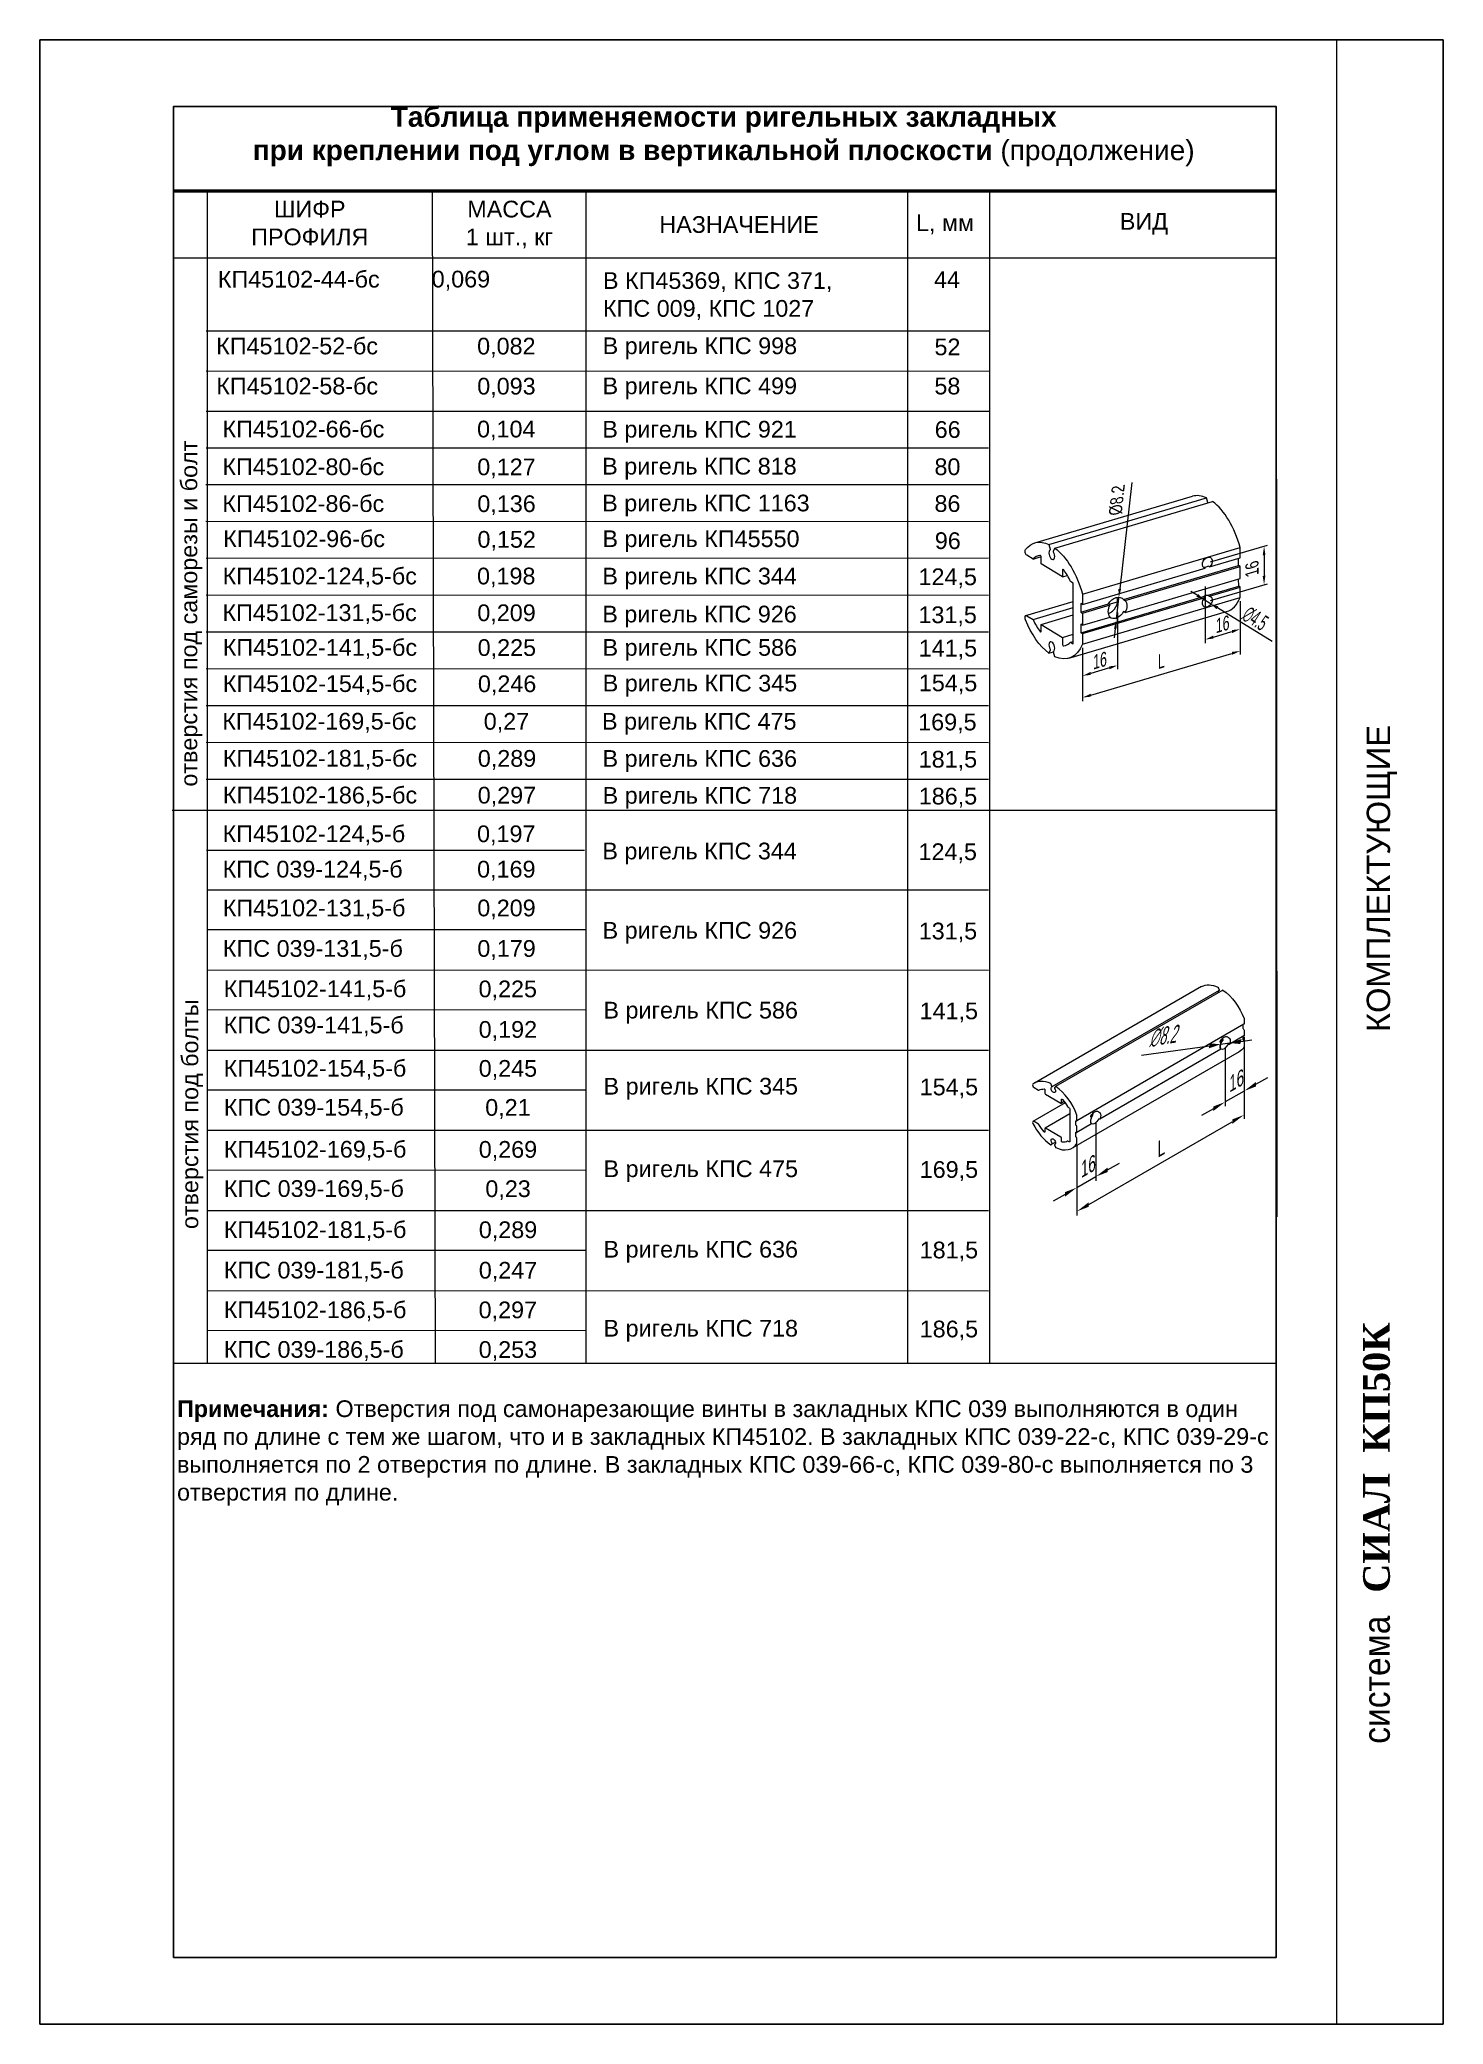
# Paper-space layout '7' of a CAD drawing. Extents: x 0 to 210, y 0 to 297.
# The model-space entities are those that its viewports show. They can reach past a viewport. Long polylines and large blocks are cut down to what shows.
import ezdxf
from ezdxf.enums import TextEntityAlignment as Align

# ---------------------------------------------------------------- set-up
doc = ezdxf.new("R2010")
doc.units = 0
doc.header["$LTSCALE"] = 5
doc.layers.get('0').update_dxf_attribs({"linetype": 'CONTINUOUS', "lineweight": 30})
for name, color, linetype, lineweight in [('3', 1, 'CONTINUOUS', 20), ('4', 160, 'CONTINUOUS', 18), ('PV-68991', 7, 'CONTINUOUS', 15), ('PV-8BE8', 7, 'CONTINUOUS', 15), ('Рамки', 1, 'CONTINUOUS', 15), ('Текстовый', 7, 'CONTINUOUS', 9)]:
    doc.layers.add(name, color=color, linetype=linetype, lineweight=lineweight)
doc.layers.add('Скрытые', color=14, linetype='CONTINUOUS', plot=False)
doc.styles.add('24', font='RUSS.SHX', dxfattribs={"width": 0.7, "height": 2.4})
doc.styles.add('3', font='RUSS.SHX', dxfattribs={"width": 0.7, "height": 3})
doc.styles.add('Каталожный', font='arial.ttf', dxfattribs={"height": 2.5})
doc.styles.add('Фирм', font='arial.ttf', dxfattribs={"height": 3.5})
doc.styles.add('Фирм5', font='timesbd.ttf', dxfattribs={"height": 4})

psp = doc.layouts.new('7')

msp = doc.modelspace()

# ---------------------------------------------------------------- texts
at = {"layer": '4', "extrusion": (0.707107, -0.408248, 0.57735), "width": 0.7}
for s, rotation, style, p in [('∅8.2', 294.21636, '24', (839.76, -736.151, 902.361)), ('16', 315, '24', (839.722, -760.112, 902.361)), ('L', 315, '24', (825.913, -752.478, 902.361)), ('16', 315, '3', (817.536, -737.927, 902.361))]:
    msp.add_text(s, height=3, rotation=rotation, dxfattribs=dict(at, style=style)).set_placement(p)
at = {"layer": '4', "extrusion": (0.573576, -0.346189, 0.742404), "char_height": 2.4, "attachment_point": 5, "style": '24'}
for s, insert, text_direction in [('\\A1;%%C8.2', (1421.185, 228.086, -215.906), (0.10433, 0.9298, 0.352968)), ('\\A1;16', (1441.384, 217.794, -235.994), (0, 0.906308, 0.422618)), ('\\A1;16', (1436.991, 209.528, -236.231), (0.819152, 0.242404, -0.519837)), ('\\A1;16', (1418.642, 204.098, -224.587), (0.819152, 0.242404, -0.519837)), ('\\A1;L', (1427.817, 204.029, -231.931), (0.819152, 0.242404, -0.519837))]:
    msp.add_mtext(s, dxfattribs=dict(at, insert=insert, text_direction=text_direction))
at = {"layer": '4', "extrusion": (-0.564832, 0.36028, 0.742404), "insert": (1441.875, 210.373, -243.559), "char_height": 2.4, "attachment_point": 5, "text_direction": (0.621763, -0.40571, 0.669933), "style": '24'}
msp.add_mtext('\\A1;∅4.5', dxfattribs=at)
at = {"layer": 'Текстовый', "style": 'Фирм'}
msp.add_text('КОМПЛЕКТУЮЩИЕ', height=3.5, rotation=90, dxfattribs=at).set_placement((1462.043, 148.5))
at = {"layer": 'Текстовый', "style": 'Фирм5'}
msp.add_text('СИАЛ  КП50К', height=4, rotation=90, dxfattribs=at).set_placement((1462, 84.805), align=Align.CENTER)
at = {"layer": 'Текстовый', "style": 'Фирм', "width": 0.9}
msp.add_text(' система ', height=4, rotation=90, dxfattribs=at).set_placement((1462, 51.576), align=Align.CENTER)
at = {"layer": 'Текстовый', "color": 1, "linetype": 'Continuous', "style": 'Каталожный'}
for s, insert, char_height, width, attachment_point in [('\\pxqc;{\\fArial|b1|i0|c204|p34;\\C256;Таблица применяемости ригельных закладных\\Pпри креплении под углом в вертикальной плоскости\\fArial|b0|i0|c204|p34; (продолжение)}', (1279.836, 286.973, -76.803), 3, 165, 1), ('\\pxqc;ШИФР ПРОФИЛЯ', (1290.869, 272.899, -76.803), 2.5, 19.07565, 1), ('\\pxqc;МАССА\\P1 шт., кг', (1320.74, 272.9, -76.803), 2.5, 19.07565, 1), ('\\pxqc;НАЗНАЧЕНИЕ', (1355.126, 270.591, -76.803), 2.5, 19.00601, 1), ('\\pxqc;L, мм', (1389.409, 270.847, -76.803), 2.5, 12.07883, 1), ('\\pxqc;ВИД', (1425.208, 269.452, -76.803), 2.5, 34.37828, 5), ('\\pxql;КП45102-44-бc', (1286.652, 262.407, -841.547), 2.5, 24.60508, 1), ('\\pxqc;0,069', (1315.271, 262.427, -841.547), 2.5, 15.5044, 1), ('\\pxql;В КП45369, КПС 371, \\PКПС 009, КПС 1027', (1344.277, 262.206, -841.547), 2.5, 45.57624, 1), ('\\pxqc;44', (1389.613, 262.358, -841.547), 2.5, 12.26033, 1), ('\\pxql;КП45102-52-бc', (1286.404, 252.414, -841.546), 2.5, 25.49315, 1), ('\\pxql;В ригель КПC 998', (1344.224, 252.441, -841.546), 2.5, 52.99312, 1), ('\\pxqc;0,082', (1322.103, 252.394, -841.546), 2.5, 15.42599, 1), ('\\pxqc;52', (1389.683, 252.275, -841.546), 2.5, 12.26033, 1), ('\\pxql;КП45102-58-бc', (1286.42, 246.419, -841.546), 2.5, 25.49315, 1), ('\\pxqc;0,093', (1322.119, 246.399, -841.546), 2.5, 15.42599, 1), ('\\pxql;В ригель КПC 499', (1344.214, 246.446, -841.546), 2.5, 52.99312, 1), ('\\pxqc;58', (1389.671, 246.419, -841.546), 2.5, 12.26033, 1), ('\\pxql;КП45102-66-бс', (1287.356, 239.984, -76.803), 2.5, 25.49315, 1), ('\\pxqc;0,104', (1322.057, 239.984, -76.803), 2.5, 15.5044, 1), ('\\pxql;В ригель КПC 921', (1344.178, 239.957, -76.803), 2.5, 52.99312, 1), ('\\pxqc;66', (1389.716, 239.914, -76.803), 2.5, 12.26033, 1), ('\\pxql;КП45102-80-бс', (1287.336, 234.339, -76.803), 2.5, 25.49315, 1), ('\\pxqc;0,127', (1322.119, 234.319, -76.803), 2.5, 15.42599, 1), ('\\pxql;В ригель КПC 818', (1344.157, 234.428, -76.803), 2.5, 52.99312, 1), ('\\pxqc;80', (1389.683, 234.342, -76.803), 2.5, 12.26033, 1), ('\\pxql;КП45102-86-бс', (1287.334, 228.827, -76.803), 2.5, 25.49315, 1), ('\\pxqc;0,136', (1322.132, 228.813, -76.803), 2.5, 15.42599, 1), ('\\pxql;В ригель КПC 1163', (1344.156, 228.915, -76.803), 2.5, 52.99312, 1), ('\\pxqc;86', (1389.682, 228.829, -76.803), 2.5, 12.26033, 1), ('\\pxql;КП45102-96-бс', (1287.453, 223.569, -76.804), 2.5, 24.60508, 1), ('\\pxqc;0,152', (1322.155, 223.477, -76.804), 2.5, 15.42599, 1), ('\\pxql;В ригель КП45550', (1344.192, 223.572, -76.804), 2.5, 52.99312, 1), ('\\pxqc;96', (1389.734, 223.279, -76.804), 2.5, 12.26033, 1), ('\\pxql;КП45102-124,5-бс', (1287.363, 217.988, -76.805), 2.5, 27.28642, 1), ('\\pxqc;0,198', (1322.05, 217.988, -76.805), 2.5, 15.5044, 1), ('\\pxql;В ригель КПC 344', (1344.181, 217.984, -76.805), 2.5, 52.99312, 1), ('\\pxqc;124,5', (1389.723, 217.875, -76.805), 2.5, 12.26033, 1), ('\\pxql;КП45102-131,5-бс', (1287.349, 212.508, -76.805), 2.5, 26.33706, 1), ('\\pxqc;0,209', (1322.132, 212.488, -76.805), 2.5, 15.42599, 1), ('\\pxql;В ригель КПC 926', (1344.168, 212.296, -76.805), 2.5, 52.99312, 1), ('\\pxqc;131,5', (1389.709, 212.185, -76.805), 2.5, 12.26033, 1), ('\\pxql;КП45102-141,5-бс', (1287.392, 207.3, -76.817), 2.5, 27.3127, 1), ('\\pxqc;0,225', (1322.182, 207.279, -76.817), 2.5, 15.42599, 1), ('\\pxql;В ригель КПC 586', (1344.21, 207.302, -76.817), 2.5, 52.99312, 1), ('\\pxqc;141,5', (1389.752, 207.19, -76.817), 2.5, 12.26033, 1), ('\\pxql;КП45102-154,5-бс', (1287.403, 201.886, -76.821), 2.5, 25.49315, 1), ('\\pxql;В ригель КПC 345', (1344.235, 201.959, -76.821), 2.5, 52.99312, 1), ('\\pxqc;154,5', (1389.776, 201.997, -76.821), 2.5, 12.26033, 1), ('\\pxqc;0,246', (1322.216, 201.865, -76.821), 2.5, 15.42599, 1), ('\\pxql;КП45102-169,5-бс', (1287.314, 196.259, -76.804), 2.5, 26.72953, 1), ('\\pxqc;0,27', (1322.12, 196.239, -76.804), 2.5, 15.42599, 1), ('\\pxql;В ригель КПC 475', (1344.131, 196.25, -76.804), 2.5, 52.99312, 1), ('\\pxqc;169,5', (1389.673, 196.14, -76.804), 2.5, 12.26033, 1), ('\\pxql;КП45102-181,5-бс', (1287.394, 190.715, -76.799), 2.5, 26.85962, 1), ('\\pxqc;0,289', (1322.207, 190.695, -76.799), 2.5, 15.42599, 1), ('\\pxql;В ригель КПC 636', (1344.21, 190.686, -76.799), 2.5, 52.99312, 1), ('\\pxqc;181,5', (1389.752, 190.574, -76.799), 2.5, 12.26033, 1), ('\\pxql;КП45102-186,5-бс', (1287.406, 185.211, -76.815), 2.5, 26.51132, 1), ('\\pxqc;0,297', (1322.189, 185.191, -76.815), 2.5, 15.42599, 1), ('\\pxql;В ригель КПC 718', (1344.222, 185.164, -76.815), 2.5, 52.99312, 1), ('\\pxqc;186,5', (1389.764, 185.052, -76.815), 2.5, 12.26033, 1), ('\\pxql;КП45102-124,5-б', (1287.365, 179.416, -76.803), 2.5, 27.28642, 1), ('\\pxqc;0,197', (1322.052, 179.416, -76.803), 2.5, 15.5044, 1), ('\\pxql;В ригель КПC 344', (1344.183, 176.838, -76.803), 2.5, 52.99312, 1), ('\\pxqc;124,5', (1389.725, 176.729, -76.803), 2.5, 12.26033, 1), ('\\pxql;КПС 039-124,5-б', (1287.375, 174.12, -76.803), 2.5, 27.28642, 1), ('\\pxqc;0,169', (1322.062, 174.12, -76.803), 2.5, 15.5044, 1), ('\\pxql;КП45102-131,5-б', (1287.397, 168.311, -76.786), 2.5, 27.28642, 1), ('\\pxqc;0,209', (1322.084, 168.311, -76.786), 2.5, 15.5044, 1), ('\\pxql;В ригель КПC 926', (1344.216, 164.969, -76.786), 2.5, 52.99312, 1), ('\\pxqc;131,5', (1389.757, 164.86, -76.786), 2.5, 12.26033, 1), ('\\pxql;КПС 039-131,5-б', (1287.407, 162.251, -76.786), 2.5, 27.28642, 1), ('\\pxqc;0,179', (1322.095, 162.251, -76.786), 2.5, 15.5044, 1), ('\\pxql;КП45102-141,5-б', (1287.529, 156.218, -76.764), 2.5, 27.3127, 1), ('\\pxqc;0,225', (1322.319, 156.197, -76.764), 2.5, 15.42599, 1), ('\\pxql;В ригель КПC 586', (1344.347, 153.02, -76.764), 2.5, 52.99312, 1), ('\\pxqc;141,5', (1389.889, 152.908, -76.764), 2.5, 12.26033, 1), ('\\pxql;КПС 039-141,5-б', (1287.529, 150.796, -76.764), 2.5, 29.5319, 1), ('\\pxqc;0,192', (1322.334, 150.136, -76.764), 2.5, 15.42599, 1), ('\\pxql;КП45102-154,5-б', (1287.529, 144.325, -76.764), 2.5, 25.49315, 1), ('\\pxqc;0,245', (1322.342, 144.303, -76.764), 2.5, 15.42599, 1), ('\\pxql;В ригель КПC 345', (1344.361, 141.638, -76.764), 2.5, 52.99312, 1), ('\\pxqc;154,5', (1389.902, 141.525, -76.764), 2.5, 12.26033, 1), ('\\pxql;КПС 039-154,5-б', (1287.543, 138.487, -76.764), 2.5, 28.61596, 1), ('\\pxqc;0,21', (1322.341, 138.465, -76.764), 2.5, 15.42599, 1), ('\\pxql;КП45102-169,5-б', (1287.543, 132.204, -76.764), 2.5, 26.72953, 1), ('\\pxqc;0,269', (1322.348, 132.184, -76.764), 2.5, 15.42599, 1), ('\\pxql;В ригель КПC 475', (1344.36, 129.284, -76.764), 2.5, 52.99312, 1), ('\\pxqc;169,5', (1389.902, 129.173, -76.764), 2.5, 12.26033, 1), ('\\pxql;КПС 039-169,5-б', (1287.557, 126.32, -76.764), 2.5, 29.35999, 1), ('\\pxqc;0,23', (1322.362, 126.3, -76.764), 2.5, 15.42599, 1), ('\\pxql;КП45102-181,5-б', (1287.543, 120.178, -76.764), 2.5, 26.85962, 1), ('\\pxqc;0,289', (1322.355, 120.158, -76.764), 2.5, 15.42599, 1), ('\\pxql;В ригель КПC 636', (1344.359, 117.237, -76.764), 2.5, 52.99312, 1), ('\\pxqc;181,5', (1389.901, 117.125, -76.764), 2.5, 12.26033, 1), ('\\pxql;КПС 039-181,5-б', (1287.542, 114.117, -76.764), 2.5, 29.39545, 1), ('\\pxqc;0,247', (1322.355, 114.097, -76.764), 2.5, 15.42599, 1), ('\\pxql;КП45102-186,5-б', (1287.542, 108.18, -76.764), 2.5, 26.51132, 1), ('\\pxqc;0,297', (1322.326, 108.16, -76.764), 2.5, 15.42599, 1), ('\\pxql;В ригель КПC 718', (1344.358, 105.416, -76.764), 2.5, 52.99312, 1), ('\\pxqc;186,5', (1389.9, 105.304, -76.764), 2.5, 12.26033, 1), ('\\pxql;КПС 039-186,5-б', (1287.542, 102.245, -76.764), 2.5, 29.41572, 1), ('\\pxqc;0,253', (1322.34, 102.225, -76.764), 2.5, 15.42599, 1), ('\\pxql,t43;{\\fArial|b1|i0|c204|p34;Примечания:} Отверстия под самонарезающие винты в закладных КПС 039 выполняются в один ряд по длине с тем же шагом, что и в закладных КП45102. В закладных КПС 039-22-с, КПС 039-29-с выполняется по 2 отверстия по длине. В закладных КПС 039-66-с, КПС 039-80-с выполняется по 3 отверстия по длине.', (1280.545, 93.377, -76.803), 2.5, 164.29798, 1)]:
    msp.add_mtext(s, dxfattribs=dict(at, insert=insert, char_height=char_height, width=width, attachment_point=attachment_point))
at = {"layer": 'Текстовый', "color": 1, "linetype": 'Continuous', "char_height": 2.5, "attachment_point": 1, "rotation": 90, "style": 'Каталожный'}
for s, insert, width in [('\\pxql;отверстия под саморезы и болт', (1281.072, 185.219), 77.87999), ('\\pxql;отверстия под болты', (1281.215, 119.003), 69.30748)]:
    msp.add_mtext(s, dxfattribs=dict(at, insert=insert, width=width))

# ---------------------------------------------------------------- blocks, each defined once
blk = doc.blocks.new('*U46')
at = {"layer": 'PV-68991'}
for p, q in [((-1427.65, -1343.16, -89.79), (-1436, -1358.94, -85.04)), ((-1427.87, -1343.42, -89.85), (-1429.69, -1344.99, -91.12)), ((-1439.18, -1348.29, -103.72), (-1438.3, -1348.29, -102.19)), ((-1432.04, -1347.01, -92.77), (-1438.33, -1352.41, -97.16)), ((-1437.41, -1346.77, -102.49), (-1438.23, -1348.32, -102.02)), ((-1432.04, -1347.01, -92.77), (-1437.72, -1357.74, -89.54)), ((-1437.33, -1347.45, -101.51), (-1437.41, -1346.77, -102.49)), ((-1429.69, -1344.99, -91.12), (-1436.78, -1358.4, -87.08)), ((-1432.91, -1346.4, -95.03), (-1432.04, -1347.01, -92.77)), ((-1421.84, -1350.48, -70.59), (-1423.25, -1353.14, -69.79)), ((-1421.84, -1350.48, -70.59), (-1420.03, -1348.92, -69.32)), ((-1443.47, -1357.91, -99.44), (-1471.26, -1410.46, -83.62)), ((-1442.39, -1352.46, -104.25), (-1470.18, -1405, -88.43)), ((-1441.67, -1358.47, -95.59), (-1463.27, -1399.32, -83.29)), ((-1425.11, -1358.14, -66.9), (-1452.9, -1410.69, -51.09)), ((-1423.34, -1356.62, -65.67), (-1451.13, -1409.16, -49.85)), ((-1420.13, -1352.46, -65.14), (-1447.92, -1405, -49.32)), ((-1442.12, -1358.86, -95.9), (-1443.47, -1357.91, -99.44)), ((-1441.67, -1358.47, -95.59), (-1442.12, -1358.86, -95.9)), ((-1440.57, -1359.24, -92.71), (-1441.67, -1358.47, -95.59)), ((-1440.68, -1354.44, -98.81), (-1441.47, -1355.11, -99.36)), ((-1441.47, -1355.11, -99.36), (-1433.62, -1360.61, -78.82)), ((-1440.68, -1354.44, -98.81), (-1441.15, -1355.33, -98.54)), ((-1438.33, -1352.41, -97.16), (-1440.22, -1355.99, -96.08)), ((-1438.33, -1352.41, -97.16), (-1439.19, -1351.81, -99.42)), ((-1430.48, -1357.91, -76.63), (-1431.33, -1359.5, -76.14)), ((-1430.48, -1357.91, -76.63), (-1424.2, -1352.5, -72.23)), ((-1429.62, -1358.51, -74.36), (-1430.48, -1357.91, -76.63)), ((-1425.2, -1357.47, -67.88), (-1425.11, -1358.14, -66.9)), ((-1423.34, -1356.62, -65.67), (-1424.22, -1356.63, -67.2)), ((-1424.2, -1352.5, -72.23), (-1423.33, -1353.11, -69.97)), ((-1437, -1362.44, -82.5), (-1464.79, -1414.98, -66.69)), ((-1442.12, -1358.86, -95.9), (-1463.72, -1399.7, -83.6)), ((-1438.36, -1361.49, -86.04), (-1459.96, -1402.34, -73.75)), ((-1441.02, -1359.63, -93.02), (-1445.87, -1368.8, -90.26)), ((-1439.45, -1360.73, -88.92), (-1444.3, -1369.89, -86.16)), ((-1439.01, -1360.34, -88.6), (-1443.85, -1369.51, -85.84)), ((-1441.02, -1359.63, -93.02), (-1440.57, -1359.24, -92.71)), ((-1439.45, -1360.73, -88.92), (-1441.02, -1359.63, -93.02)), ((-1439.01, -1360.34, -88.6), (-1439.45, -1360.73, -88.92)), ((-1437.91, -1361.11, -85.73), (-1439.01, -1360.34, -88.6)), ((-1438.36, -1361.49, -86.04), (-1437.91, -1361.11, -85.73)), ((-1437, -1362.44, -82.5), (-1438.36, -1361.49, -86.04)), ((-1433.62, -1360.61, -78.82), (-1432.84, -1359.93, -78.27)), ((-1448.52, -1373.81, -88.75), (-1448.08, -1373.43, -88.44)), ((-1444.01, -1369.64, -85.95), (-1445.52, -1372.49, -85.1)), ((-1444.3, -1369.89, -86.16), (-1443.85, -1369.51, -85.84)), ((-1448.52, -1373.81, -88.75), (-1468.81, -1412.17, -77.21)), ((-1446.96, -1374.91, -84.65), (-1467.24, -1413.27, -73.1)), ((-1446.51, -1374.52, -84.33), (-1466.79, -1412.88, -72.79)), ((-1446.51, -1374.52, -84.33), (-1446.96, -1374.91, -84.65)), ((-1464.52, -1401.21, -83.15), (-1469.91, -1411.4, -80.08)), ((-1464.07, -1400.82, -82.84), (-1469.46, -1411.02, -79.77)), ((-1464.07, -1400.82, -82.84), (-1464.52, -1401.21, -83.15)), ((-1463.72, -1399.7, -83.6), (-1463.27, -1399.32, -83.29)), ((-1459.51, -1401.95, -73.43), (-1459.96, -1402.34, -73.75)), ((-1471.26, -1410.46, -83.62), (-1469.91, -1411.4, -80.08)), ((-1460.75, -1403.84, -73.29), (-1466.14, -1414.04, -70.23)), ((-1460.75, -1403.84, -73.29), (-1460.3, -1403.46, -72.98)), ((-1452.01, -1409.17, -51.38), (-1451.13, -1409.16, -49.85)), ((-1469.91, -1411.4, -80.08), (-1469.46, -1411.02, -79.77)), ((-1469.46, -1411.02, -79.77), (-1468.54, -1411.66, -77.36)), ((-1468.81, -1412.17, -77.21), (-1467.24, -1413.27, -73.1)), ((-1467.24, -1413.27, -73.1), (-1466.79, -1412.88, -72.79)), ((-1466.79, -1412.88, -72.79), (-1465.87, -1413.53, -70.38)), ((-1466.14, -1414.04, -70.23), (-1464.79, -1414.98, -66.69))]:
    blk.add_line(p, q, dxfattribs=at)
at = {"layer": 'PV-68991', "extrusion": (0.742404, -0.519837, -0.422618)}
for centre, major_axis, ratio, start_param, end_param in [((-1431.26, -1352.46, -84.7), (11.13, 0, 19.55), 0.519837, -2.536382, -1.752785), ((-1428.25, -1343.16, -90.84), (0.6, 0, 1.05), 0.519837, -1.752785, 0.517507), ((-1431.26, -1352.46, -84.7), (-11.13, 0, -19.55), 0.519837, -0.577407, 0.429804), ((-1438.37, -1348.42, -102.15), (0.148, 0, 0.261), 0.519837, -1.576888, -0.142881), ((-1437.16, -1347.38, -101.31), (-0.148, 0, -0.261), 0.519837, -1.963697, -0.52969), ((-1431.26, -1352.46, -84.7), (11.13, 0, 19.55), 0.519837, -0.353793, 0.429804), ((-1419.65, -1349.18, -68.32), (0.6, 0, 1.05), 0.519837, -2.624085, -0.353793), ((-1431.26, -1352.46, -84.7), (-11.13, 0, -19.55), 0.519837, -2.536382, -1.529171), ((-1425.36, -1357.53, -68.09), (0.148, 0, 0.261), 0.519837, -1.963697, -0.52969), ((-1424.15, -1356.49, -67.24), (-0.148, 0, -0.261), 0.519837, -1.576888, -0.142881), ((-1445.96, -1371.47, -87.14), (0, 2.68, -3.3), 0.742404, -1.624529, 0.081243), ((-1445.96, -1371.47, -87.14), (0, -2.68, 3.3), 0.742404, -1.624529, 0.259314), ((-1446.41, -1371.85, -87.46), (0, 2.68, -3.3), 0.742404, 0.259314, 1.517064), ((-1446.41, -1371.85, -87.46), (0, -2.68, 3.3), 0.742404, 0.259314, 1.517064), ((-1464.75, -1400.02, -85.02), (0, -1.42, 1.75), 0.742404, -0.206725, 5.124696), ((-1464.3, -1399.63, -84.71), (0, -1.42, 1.75), 0.742404, -1.158489, -0.206725), ((-1459.73, -1403.53, -71.88), (0, 1.42, -1.75), 0.742404, -0.206725, 5.124696), ((-1459.28, -1403.15, -71.56), (0, 1.42, -1.75), 0.742404, -1.158489, -0.206725)]:
    blk.add_ellipse(centre, major_axis=major_axis, ratio=ratio, start_param=start_param, end_param=end_param, dxfattribs=at)
at = {"layer": 'PV-68991', "extrusion": (-0.742404, 0.519837, 0.422618)}
for centre, major_axis, ratio, start_param, end_param in [((-1437.22, -1348.28, -100.3), (-0.94, 0, -1.65), 0.519837, 0.142881, 5.10529), ((-1432.68, -1346.21, -94.87), (-0.247, 0, -0.435), 0.519837, -0.974416, 1.053289), ((-1431.26, -1352.46, -84.7), (-8.66, 0, -15.21), 0.519837, -1.292701, -0.974416), ((-1431.26, -1352.46, -84.7), (8.66, 0, 15.21), 0.519837, -0.060598, 0.257686), ((-1431.26, -1352.46, -84.7), (-8.66, 0, -15.21), 0.519837, -0.060598, 0.257686), ((-1439.41, -1352, -99.58), (-0.247, 0, -0.435), 0.519837, -2.088304, -0.060598), ((-1429.84, -1358.7, -74.52), (0.247, 0, 0.435), 0.519837, -0.974416, 1.053289), ((-1425.3, -1356.63, -69.09), (0.94, 0, 1.65), 0.519837, 0.142881, 5.10529), ((-1423.11, -1352.92, -69.81), (0.247, 0, 0.435), 0.519837, -2.088304, -0.060598), ((-1431.26, -1352.46, -84.7), (8.66, 0, 15.21), 0.519837, -1.292701, -0.974416), ((-1443.72, -1369.54, -85.57), (0, -2.68, 3.3), 0.742404, -2.450999, -0.559579), ((-1459.05, -1405, -68.88), (-11.13, 0, -19.55), 0.519837, 0, 0.577407), ((-1459.05, -1405, -68.88), (11.13, 0, 19.55), 0.519837, -1.612421, -0.605211), ((-1451.94, -1409.04, -51.42), (0.148, 0, 0.261), 0.519837, -2.239653, -1.564705), ((-1459.05, -1405, -68.88), (11.13, 0, 19.55), 0.519837, -0.429804, 0)]:
    blk.add_ellipse(centre, major_axis=major_axis, ratio=ratio, start_param=start_param, end_param=end_param, dxfattribs=at)

# ---------------------------------------------------------------- linework, layer by layer
at = {"linetype": 'Continuous', "lineweight": 50}
msp.add_line((1280.039, 274.363, -76.802), (1445.039, 274.369, -76.77), dxfattribs=at)
at = {"layer": '3', "color": 0, "linetype": 'Continuous'}
msp.add_line((1280.039, 264.363, -841.547), (1445.039, 264.363, -76.802), dxfattribs=at)
at = {"layer": '4', "linetype": 'Continuous'}
msp.add_line((1454, 297), (1454, 0), dxfattribs=at)
at = {"layer": '4', "extrusion": (0.573576, -0.346189, 0.742404)}
for p, q in [((1423.384, 230.742, -216.05), (1421.597, 214.815, -222.096)), ((1435.189, 218.861, -230.71), (1443.677, 221.372, -236.097)), ((1443.186, 219.868, -236.419), (1443.186, 216.786, -237.856)), ((1433.182, 213.851, -231.496), (1432.234, 214.437, -230.491)), ((1434.37, 215.174, -231.797), (1434.37, 206.693, -235.751)), ((1435.189, 213.06, -233.415), (1443.677, 215.572, -238.802)), ((1421.086, 210.259, -223.826), (1421.441, 213.42, -222.626)), ((1421.263, 211.296, -223.479), (1421.263, 202.815, -227.434)), ((1434.129, 213.266, -232.5), (1435.266, 212.564, -233.706)), ((1444.378, 206.934, -243.371), (1436.213, 211.978, -234.711)), ((1439.612, 212.989, -236.866), (1439.612, 204.982, -240.6)), ((1439.612, 212.989, -236.866), (1439.612, 208.245, -239.078)), ((1420.93, 208.864, -224.355), (1420.773, 207.47, -224.885)), ((1435.599, 207.601, -236.278), (1438.384, 208.425, -238.045)), ((1416.021, 206.008, -221.895), (1416.021, 201.263, -224.107)), ((1416.021, 206.008, -221.895), (1416.021, 198.001, -225.628)), ((1417.25, 198.908, -226.155), (1438.384, 205.162, -239.566)), ((1420.035, 202.995, -226.401), (1417.25, 202.171, -224.633))]:
    msp.add_line(p, q, dxfattribs=at)
at = {"layer": '4', "extrusion": (0.707107, -0.408248, 0.57735)}
for p, q in [((1424.854, 145.01, -79.609), (1435.009, 146.423, -91.048)), ((1438.067, 146.848, -94.492), (1436.662, 146.653, -92.909)), ((1437.364, 146.138, -94.133), (1437.364, 137.417, -100.3)), ((1439.719, 147.078, -96.353), (1441.372, 147.308, -98.215)), ((1440.193, 147.771, -96.443), (1440.193, 139.05, -102.609)), ((1440.193, 146.068, -97.647), (1440.193, 135.485, -105.13)), ((1440.193, 139.663, -102.176), (1437.364, 138.03, -99.867)), ((1441.96, 140.683, -103.62), (1443.728, 141.704, -105.063)), ((1435.596, 137.009, -98.424), (1433.829, 135.988, -96.98)), ((1416.947, 122.677, -85.717), (1438.425, 135.077, -103.254)), ((1418.007, 134.962, -78.328), (1418.007, 126.242, -84.495)), ((1415.179, 131.626, -77.223), (1415.179, 121.044, -84.706)), ((1415.179, 131.626, -77.223), (1415.179, 124.609, -82.186)), ((1419.775, 127.874, -85.505), (1421.543, 128.895, -86.949)), ((1415.179, 125.221, -81.753), (1418.007, 126.854, -84.062)), ((1413.411, 124.2, -80.309), (1411.643, 123.18, -78.866))]:
    msp.add_line(p, q, dxfattribs=at)
msp.add_arc((845.772, -752.825, 902.361), 1.063, 68.51657, 154.66044, dxfattribs=at)
at = {"layer": '4', "extrusion": (0.573576, -0.346189, 0.742404)}
for points in [[(933.827, -991.145, 576.143), (934.142, -991.533, 576.143), (935.148, -990.393, 576.143)], [(931.189, -993.29, 576.143), (931.504, -993.678, 576.143), (930.182, -994.43, 576.143)], [(918.371, -969.747, 576.143), (918.635, -970.172, 576.143), (917.228, -970.75, 576.143)], [(923.414, -983.988, 576.143), (923.914, -983.992, 576.143), (923.653, -985.49, 576.143)], [(923.377, -988.788, 576.143), (923.877, -988.791, 576.143), (923.639, -987.29, 576.143)], [(912.932, -973.119, 576.143), (913.195, -973.544, 576.143), (914.338, -972.541, 576.143)], [(921.9, -993.608, 576.143), (921.512, -993.923, 576.143), (922.653, -994.93, 576.143)], [(919.756, -990.97, 576.143), (919.368, -991.285, 576.143), (918.615, -989.964, 576.143)], [(919.107, -995.879, 576.143), (918.719, -996.194, 576.143), (919.859, -997.2, 576.143)], [(905.625, -973.589, 576.143), (905.237, -973.904, 576.143), (904.485, -972.583, 576.143)], [(907.77, -976.227, 576.143), (907.382, -976.543, 576.143), (908.522, -977.549, 576.143)], [(902.832, -975.86, 576.143), (902.444, -976.175, 576.143), (901.692, -974.854, 576.143)]]:
    msp.add_solid(points, dxfattribs=at)
at = {"layer": '4', "extrusion": (0.707107, -0.408248, 0.57735)}
for points in [[(844.69, -749.405, 902.361), (843.93, -749.747, 902.361), (845.336, -751.856, 902.361)], [(847.613, -755.903, 902.361), (846.853, -756.245, 902.361), (846.208, -753.794, 902.361)], [(843.11, -764.679, 902.361), (842.521, -765.268, 902.361), (841.048, -763.206, 902.361)], [(836.746, -758.315, 902.361), (836.157, -758.904, 902.361), (838.219, -760.377, 902.361)], [(836.487, -764.231, 902.361), (835.898, -764.82, 902.361), (837.96, -766.293, 902.361)], [(820.925, -742.493, 902.361), (820.335, -743.083, 902.361), (818.862, -741.02, 902.361)], [(814.561, -736.13, 902.361), (813.971, -736.719, 902.361), (816.034, -738.192, 902.361)], [(815.009, -742.752, 902.361), (814.42, -743.342, 902.361), (812.947, -741.279, 902.361)]]:
    msp.add_solid(points, dxfattribs=at)
at = {"layer": 'PV-8BE8', "extrusion": (-1.1e-15, 0.816497, 0.57735)}
for p, q in [((1433.845, 155.296, -76.79), (1408.831, 140.854, -76.79)), ((1436.456, 154.73, -76.79), (1411.442, 140.289, -76.79)), ((1436.997, 154.782, -76.79), (1411.983, 140.341, -76.79)), ((1436.326, 155.157, -76.79), (1436.465, 154.8, -76.79)), ((1440.167, 149.653, -76.79), (1415.153, 135.211, -76.79)), ((1440.016, 149.566, -76.79), (1440.016, 149.098, -76.79)), ((1440.193, 150.463, -76.79), (1440.193, 149.71, -76.79)), ((1440.193, 148.792, -76.79), (1440.193, 147.975, -76.79)), ((1439.47, 145.553, -76.79), (1414.456, 131.111, -76.79)), ((1436.713, 145.924, -76.79), (1418.607, 135.47, -76.79)), ((1440.167, 147.918, -76.79), (1437.964, 146.646, -76.79)), ((1440.016, 147.831, -76.79), (1440.016, 147.363, -76.79)), ((1440.193, 147.057, -76.79), (1440.193, 146.304, -76.79)), ((1408.763, 140.197, -76.79), (1409.442, 139.805, -76.79)), ((1410.406, 139.811, -76.79), (1410.406, 139.351, -76.79)), ((1411.451, 140.358, -76.79), (1411.312, 140.715, -76.79)), ((1411.975, 140.333, -76.79), (1411.836, 140.135, -76.79)), ((1413.418, 137.884, -76.79), (1408.612, 135.109, -76.79)), ((1410.494, 139.198, -76.79), (1412.792, 137.871, -76.79)), ((1413.258, 138.098, -76.79), (1412.855, 137.865, -76.79)), ((1412.881, 137.922, -76.79), (1412.881, 138.383, -76.79)), ((1413.844, 137.264, -76.79), (1414.03, 137.157, -76.79)), ((1414.118, 137.004, -76.79), (1414.118, 132.105, -76.79)), ((1409.442, 134.702, -76.79), (1408.763, 135.094, -76.79)), ((1410.406, 134.044, -76.79), (1410.406, 133.583, -76.79)), ((1414.118, 136.229, -76.79), (1410.432, 134.101, -76.79)), ((1412.792, 132.768, -76.79), (1410.494, 134.095, -76.79)), ((1415.002, 134.656, -76.79), (1415.002, 135.166, -76.79)), ((1417.356, 134.748, -76.79), (1415.153, 133.476, -76.79)), ((1415.179, 135.268, -76.79), (1415.179, 136.021, -76.79)), ((1415.179, 133.533, -76.79), (1415.179, 134.35, -76.79)), ((1411.969, 132.01, -76.79), (1411.303, 131.625, -76.79)), ((1411.312, 131.633, -76.79), (1411.451, 131.83, -76.79)), ((1411.836, 131.608, -76.79), (1411.975, 131.25, -76.79)), ((1411.91, 131.715, -76.79), (1411.844, 131.677, -76.79)), ((1412.881, 132.154, -76.79), (1412.881, 132.615, -76.79)), ((1414.03, 132.053, -76.79), (1413.844, 132.161, -76.79)), ((1415.002, 132.921, -76.79), (1415.002, 133.431, -76.79)), ((1415.179, 131.862, -76.79), (1415.179, 132.615, -76.79))]:
    msp.add_line(p, q, dxfattribs=at)
at = {"layer": 'PV-8BE8', "extrusion": (1.2e-15, 3e-16, -1)}
for centre, major_axis, start_param, end_param in [((1436.657, 150.425, -76.79), (-2.812, 4.871), 0, 0.6890987), ((1436.28, 155.153, -76.79), (0.0375, -0.065), -2.452494, -1.3089969), ((1440.104, 150.514, -76.79), (0.062, -0.108), -1.2667634, -0.7853982), ((1437.364, 146.75, -76.79), (-0.531, -0.92), 0.2954408, 1.2753555), ((1410.317, 139.862, -76.79), (-0.063, 0.108), 0.328489, 2.3561945), ((1417.83, 135.677, -76.79), (0.531, 0.92), -1.5725264, 0.0017301)]:
    msp.add_ellipse(centre, major_axis=major_axis, ratio=0.5773503, start_param=start_param, end_param=end_param, dxfattribs=at)
at = {"layer": 'PV-8BE8'}
for centre, major_axis, start_param, end_param in [((1436.657, 154.303, -76.79), (-0.238, 0.411), 0.134531, 1.0284629), ((1440.104, 149.047, -76.79), (0.063, -0.108), -2.3561945, -0.7853982), ((1436.304, 147.363, -76.79), (0.531, 0.92), -1.7779777, -0.9825054), ((1440.104, 147.312, -76.79), (0.063, -0.108), -2.3561945, -0.7853982), ((1408.763, 140.444, -76.79), (-0.151, 0.262), 0.0859023, 2.3561945), ((1411.643, 135.983, -76.79), (-2.812, 4.871), -0.6890987, 0.0859023), ((1409.442, 139.907, -76.79), (0.062, -0.108), -0.7853982, -0.0216117), ((1411.266, 140.711, -76.79), (-0.0375, 0.065), -1.8325957, -0.6890987), ((1411.405, 140.354, -76.79), (0.0375, -0.065), -0.1250096, 1.3089969), ((1411.882, 140.078, -76.79), (-0.0375, 0.065), 0.2617994, 1.6958059), ((1412.021, 140.276, -76.79), (-0.0375, 0.065), -0.8816977, 0.2617994), ((1411.643, 135.983, -76.79), (-2.812, 4.871), -1.8748292, -0.8816977), ((1410.494, 139.3, -76.79), (0.063, -0.108), -2.3561945, -0.7853982), ((1412.792, 137.973, -76.79), (0.063, -0.108), -0.7853982, 0.7853982), ((1413.844, 137.366, -76.79), (0.062, -0.108), -1.5491847, -0.7853982), ((1408.763, 134.847, -76.79), (-0.151, 0.262), -0.7853982, 1.484894), ((1411.643, 135.983, -76.79), (2.812, -4.871), -1.6566986, -0.8816977), ((1409.442, 134.6, -76.79), (-0.062, 0.108), -1.5491847, -0.7853982), ((1410.494, 133.993, -76.79), (-0.063, 0.108), -0.7853982, 0.7853982), ((1415.09, 135.319, -76.79), (0.062, -0.108), -0.7853982, 0.7853982), ((1415.09, 134.401, -76.79), (-0.062, 0.108), -2.3561945, -0.7853982), ((1415.09, 136.072, -76.79), (-0.062, 0.108), -2.3561945, -1.8748292), ((1416.947, 136.187, -76.79), (0.531, 0.92), -1.7779777, -0.9825054), ((1411.266, 131.69, -76.79), (0.0375, -0.065), -0.8816977, 0.2617994), ((1411.405, 131.888, -76.79), (0.0375, -0.065), 0.2617994, 1.6958059), ((1411.882, 131.612, -76.79), (-0.0375, 0.065), -0.1250096, 1.3089969), ((1412.021, 131.254, -76.79), (0.0375, -0.065), -1.8325957, -0.6890987), ((1411.643, 135.983, -76.79), (2.812, -4.871), -0.6890987, 0.3040329), ((1412.792, 132.666, -76.79), (-0.063, 0.108), -2.3561945, -0.7853982), ((1413.844, 132.059, -76.79), (-0.062, 0.108), -0.7853982, -0.0216117), ((1415.09, 133.584, -76.79), (0.062, -0.108), -0.7853982, 0.7853982), ((1415.09, 132.666, -76.79), (-0.062, 0.108), -2.3561945, -0.7853982), ((1415.09, 131.914, -76.79), (0.062, -0.108), 0.3040329, 0.7853982)]:
    msp.add_ellipse(centre, major_axis=major_axis, ratio=0.5773503, start_param=start_param, end_param=end_param, dxfattribs=at)
at = {"layer": 'PV-8BE8', "extrusion": (1.5e-15, 4e-16, -1)}
for centre, major_axis, start_param in [((1436.419, 154.795, -76.79), (0.0375, -0.065), -1.3089969), ((1436.657, 150.425, -76.79), (2.813, -4.871), -0.3040329)]:
    msp.add_ellipse(centre, major_axis=major_axis, ratio=0.5773503, start_param=start_param, end_param=0, dxfattribs=at)
at = {"layer": 'PV-8BE8', "extrusion": (1.3e-15, 3e-16, -1)}
for centre, major_axis, start_param, end_param in [((1437.034, 154.717, -76.79), (-0.0375, 0.065), 0, 0.8816977), ((1415.09, 135.115, -76.79), (-0.062, 0.108), -0.7853982, 0.7853982), ((1415.09, 133.38, -76.79), (-0.062, 0.108), -0.7853982, 0.7853982), ((1415.09, 132.87, -76.79), (-0.062, 0.108), -2.3561945, -0.7853982)]:
    msp.add_ellipse(centre, major_axis=major_axis, ratio=0.5773503, start_param=start_param, end_param=end_param, dxfattribs=at)
at = {"layer": 'PV-8BE8', "extrusion": (1.1e-15, 2e-16, -1)}
for centre, major_axis, start_param, end_param in [((1436.657, 150.425, -76.79), (2.812, -4.871), -2.259895, -1.2667634), ((1418.007, 135.575, -76.79), (-0.531, -0.92), 0.2954408, 1.2753555)]:
    msp.add_ellipse(centre, major_axis=major_axis, ratio=0.5773503, start_param=start_param, end_param=end_param, dxfattribs=at)
at = {"layer": 'PV-8BE8', "extrusion": (1.4e-15, 2e-16, -1)}
for centre, major_axis, start_param, end_param in [((1440.104, 148.843, -76.79), (0.062, -0.108), -2.3561945, -0.7853982), ((1440.104, 147.108, -76.79), (0.062, -0.108), -2.3561945, -0.7853982), ((1417.83, 135.677, -76.79), (-0.531, -0.92), -1.5725264, -0.0696665), ((1414.03, 132.156, -76.79), (0.062, -0.108), -0.7853982, 0.7853982)]:
    msp.add_ellipse(centre, major_axis=major_axis, ratio=0.5773503, start_param=start_param, end_param=end_param, dxfattribs=at)
at = {"layer": 'PV-8BE8', "extrusion": (1.3e-15, 2e-16, -1)}
for centre, major_axis, start_param, end_param in [((1440.104, 149.761, -76.79), (0.062, -0.108), -0.7853982, 0), ((1412.969, 138.332, -76.79), (-0.062, 0.108), -0.7853982, 1.2423074), ((1414.03, 137.055, -76.79), (0.062, -0.108), -2.3561945, -0.7853982), ((1410.317, 133.634, -76.79), (0.063, -0.108), -0.7853982, 1.2423074)]:
    msp.add_ellipse(centre, major_axis=major_axis, ratio=0.5773503, start_param=start_param, end_param=end_param, dxfattribs=at)
at = {"layer": 'PV-8BE8', "extrusion": (9e-16, 5e-16, -1)}
msp.add_ellipse((1437.187, 146.852, -76.79), major_axis=(0.531, 0.92), ratio=0.5773503, start_param=-1.5725264, end_param=0.0017301, dxfattribs=at)
at = {"layer": 'PV-8BE8', "extrusion": (1.4e-15, 3e-16, -1)}
for centre, major_axis, start_param, end_param in [((1437.187, 146.852, -76.79), (-0.531, -0.92), -1.5725264, -0.0696665), ((1411.643, 132.105, -76.79), (-0.238, 0.411), -1.6958059, 3.2666022)]:
    msp.add_ellipse(centre, major_axis=major_axis, ratio=0.5773503, start_param=start_param, end_param=end_param, dxfattribs=at)
at = {"layer": 'PV-8BE8', "extrusion": (1.3e-15, 1e-16, -1)}
msp.add_ellipse((1437.364, 146.75, -76.79), major_axis=(0.531, 0.92), ratio=0.5773503, start_param=0.2954408, end_param=1.2753555, dxfattribs=at)
at = {"layer": 'PV-8BE8', "extrusion": (1.3e-15, 5e-16, -1)}
msp.add_ellipse((1440.104, 148.026, -76.79), major_axis=(0.062, -0.108), ratio=0.5773503, start_param=-0.7853982, end_param=0, dxfattribs=at)
at = {"layer": 'PV-8BE8', "extrusion": (1.1e-15, 1e-16, -1)}
for centre, major_axis, start_param, end_param in [((1440.104, 146.355, -76.79), (0.062, -0.108), -0.7853982, -0.3040329), ((1411.643, 135.983, -76.79), (-2.187, 3.789), 0.0216117, 0.328489)]:
    msp.add_ellipse(centre, major_axis=major_axis, ratio=0.5773503, start_param=start_param, end_param=end_param, dxfattribs=at)
at = {"layer": 'PV-8BE8', "extrusion": (1.2e-15, 2e-16, -1)}
for centre, major_axis, start_param, end_param in [((1411.643, 139.861, -76.79), (0.238, -0.411), -1.6958059, 3.2666022), ((1415.09, 134.605, -76.79), (-0.062, 0.108), -2.3561945, -0.7853982), ((1411.643, 135.983, -76.79), (2.188, -3.789), 0.0216117, 0.328489)]:
    msp.add_ellipse(centre, major_axis=major_axis, ratio=0.5773503, start_param=start_param, end_param=end_param, dxfattribs=at)
at = {"layer": 'PV-8BE8', "extrusion": (1.4e-15, 4e-16, -1)}
msp.add_ellipse((1411.643, 135.983, -76.79), major_axis=(2.188, -3.789), ratio=0.5773503, start_param=-1.8992853, end_param=-1.592408, dxfattribs=at)
at = {"layer": 'PV-8BE8', "extrusion": (1.1e-15, 0, -1)}
msp.add_ellipse((1411.643, 135.983, -76.79), major_axis=(-2.187, 3.789), ratio=0.5773503, start_param=-1.8992853, end_param=-1.592408, dxfattribs=at)
at = {"layer": 'PV-8BE8', "extrusion": (1e-15, 3e-16, -1)}
msp.add_ellipse((1418.007, 135.575, -76.79), major_axis=(0.531, 0.92), ratio=0.5773503, start_param=0.2954408, end_param=1.2753555, dxfattribs=at)
at = {"layer": 'PV-8BE8', "extrusion": (1e-15, 2e-16, -1)}
msp.add_ellipse((1412.969, 132.103, -76.79), major_axis=(0.063, -0.108), ratio=0.5773503, start_param=0.328489, end_param=2.3561945, dxfattribs=at)
at = {"layer": 'PV-8BE8'}
for points, knots in [([(1436.668, 146.961, -76.79), (1436.657, 146.967, -76.79), (1436.648, 146.977, -76.79), (1436.633, 147.002, -76.79), (1436.628, 147.017, -76.79), (1436.623, 147.051, -76.79), (1436.625, 147.074, -76.79), (1436.635, 147.118, -76.79), (1436.645, 147.139, -76.79), (1436.655, 147.158, -76.79)], [0, 0, 0, 0, 0.03687425, 0.03687425, 0.07374849, 0.07374849, 0.12496911, 0.12496911, 0.17618972, 0.17618972, 0.17618972, 0.17618972]), ([(1436.701, 146.776, -76.79), (1436.707, 146.793, -76.79), (1436.712, 146.812, -76.79), (1436.716, 146.851, -76.79), (1436.715, 146.871, -76.79), (1436.709, 146.904, -76.79), (1436.704, 146.919, -76.79), (1436.689, 146.944, -76.79), (1436.679, 146.955, -76.79), (1436.668, 146.961, -76.79)], [0.15855332, 0.15855332, 0.15855332, 0.15855332, 0.20290149, 0.20290149, 0.24724967, 0.24724967, 0.28495841, 0.28495841, 0.32266715, 0.32266715, 0.32266715, 0.32266715]), ([(1437.883, 146.642, -76.79), (1437.873, 146.648, -76.79), (1437.86, 146.651, -76.79), (1437.833, 146.65, -76.79), (1437.819, 146.646, -76.79), (1437.79, 146.631, -76.79), (1437.773, 146.618, -76.79), (1437.744, 146.585, -76.79), (1437.73, 146.566, -76.79), (1437.72, 146.547, -76.79)], [0.37059092, 0.37059092, 0.37059092, 0.37059092, 0.40746517, 0.40746517, 0.44433941, 0.44433941, 0.49556003, 0.49556003, 0.54678064, 0.54678064, 0.54678064, 0.54678064]), ([(1437.883, 147.663, -76.79), (1437.895, 147.656, -76.79), (1437.908, 147.648, -76.79), (1437.935, 147.629, -76.79), (1437.949, 147.619, -76.79), (1437.975, 147.598, -76.79), (1437.989, 147.586, -76.79), (1438.012, 147.563, -76.79), (1438.021, 147.551, -76.79), (1438.027, 147.541, -76.79)], [0.32266715, 0.32266715, 0.32266715, 0.32266715, 0.36037589, 0.36037589, 0.39808463, 0.39808463, 0.4424328, 0.4424328, 0.48678098, 0.48678098, 0.48678098, 0.48678098]), ([(1438.027, 146.725, -76.79), (1438.021, 146.708, -76.79), (1438.012, 146.691, -76.79), (1437.989, 146.663, -76.79), (1437.975, 146.652, -76.79), (1437.949, 146.638, -76.79), (1437.935, 146.634, -76.79), (1437.908, 146.632, -76.79), (1437.895, 146.636, -76.79), (1437.883, 146.642, -76.79)], [-0.16411383, -0.16411383, -0.16411383, -0.16411383, -0.11976566, -0.11976566, -0.07541748, -0.07541748, -0.03770874, -0.03770874, 0, 0, 0, 0]), ([(1417.311, 135.785, -76.79), (1417.3, 135.791, -76.79), (1417.291, 135.801, -76.79), (1417.276, 135.826, -76.79), (1417.271, 135.841, -76.79), (1417.266, 135.876, -76.79), (1417.268, 135.898, -76.79), (1417.278, 135.942, -76.79), (1417.288, 135.963, -76.79), (1417.298, 135.982, -76.79)], [0, 0, 0, 0, 0.03687425, 0.03687425, 0.07374849, 0.07374849, 0.12496911, 0.12496911, 0.17618972, 0.17618972, 0.17618972, 0.17618972]), ([(1417.344, 135.6, -76.79), (1417.35, 135.617, -76.79), (1417.355, 135.636, -76.79), (1417.359, 135.676, -76.79), (1417.358, 135.695, -76.79), (1417.352, 135.728, -76.79), (1417.347, 135.743, -76.79), (1417.332, 135.769, -76.79), (1417.322, 135.779, -76.79), (1417.311, 135.785, -76.79)], [0.15855332, 0.15855332, 0.15855332, 0.15855332, 0.20290149, 0.20290149, 0.24724967, 0.24724967, 0.28495841, 0.28495841, 0.32266715, 0.32266715, 0.32266715, 0.32266715]), ([(1418.526, 135.466, -76.79), (1418.516, 135.472, -76.79), (1418.503, 135.476, -76.79), (1418.476, 135.475, -76.79), (1418.462, 135.47, -76.79), (1418.433, 135.456, -76.79), (1418.416, 135.442, -76.79), (1418.386, 135.409, -76.79), (1418.373, 135.39, -76.79), (1418.363, 135.372, -76.79)], [0.37059092, 0.37059092, 0.37059092, 0.37059092, 0.40746517, 0.40746517, 0.44433941, 0.44433941, 0.49556003, 0.49556003, 0.54678064, 0.54678064, 0.54678064, 0.54678064]), ([(1418.526, 136.487, -76.79), (1418.537, 136.48, -76.79), (1418.551, 136.472, -76.79), (1418.578, 136.454, -76.79), (1418.592, 136.443, -76.79), (1418.618, 136.423, -76.79), (1418.632, 136.41, -76.79), (1418.655, 136.387, -76.79), (1418.664, 136.375, -76.79), (1418.67, 136.366, -76.79)], [0.32266715, 0.32266715, 0.32266715, 0.32266715, 0.36037589, 0.36037589, 0.39808463, 0.39808463, 0.4424328, 0.4424328, 0.48678098, 0.48678098, 0.48678098, 0.48678098]), ([(1418.67, 135.549, -76.79), (1418.664, 135.532, -76.79), (1418.655, 135.516, -76.79), (1418.632, 135.487, -76.79), (1418.618, 135.476, -76.79), (1418.592, 135.462, -76.79), (1418.578, 135.458, -76.79), (1418.551, 135.457, -76.79), (1418.537, 135.46, -76.79), (1418.526, 135.466, -76.79)], [-0.16411383, -0.16411383, -0.16411383, -0.16411383, -0.11976566, -0.11976566, -0.07541748, -0.07541748, -0.03770874, -0.03770874, 0, 0, 0, 0])]:
    msp.add_open_spline(points, degree=3, knots=knots, dxfattribs=at)
at = {"layer": 'PV-8BE8', "extrusion": (1.5406e-12, 8.926e-13, -1)}
msp.add_open_spline([(1436.713, 145.924, -76.79), (1436.715, 145.925, -76.79), (1436.716, 145.929, -76.79), (1436.712, 145.941, -76.79), (1436.707, 145.95, -76.79), (1436.701, 145.959, -76.79)], degree=3, knots=[0.078915178, 0.078915178, 0.078915178, 0.078915178, 0.119765655, 0.119765655, 0.164113831, 0.164113831, 0.164113831, 0.164113831], dxfattribs=at)
at = {"layer": 'PV-8BE8', "extrusion": (-4.4425e-12, -6.5117e-12, -1)}
for points in [[(1437.72, 147.772, -76.79), (1437.73, 147.766, -76.79), (1437.744, 147.757, -76.79), (1437.773, 147.737, -76.79), (1437.79, 147.725, -76.79), (1437.819, 147.704, -76.79), (1437.833, 147.695, -76.79), (1437.86, 147.677, -76.79), (1437.873, 147.669, -76.79), (1437.883, 147.663, -76.79)], [(1418.363, 136.596, -76.79), (1418.373, 136.59, -76.79), (1418.386, 136.582, -76.79), (1418.416, 136.561, -76.79), (1418.433, 136.549, -76.79), (1418.462, 136.529, -76.79), (1418.476, 136.519, -76.79), (1418.503, 136.501, -76.79), (1418.516, 136.493, -76.79), (1418.526, 136.487, -76.79)]]:
    msp.add_open_spline(points, degree=3, knots=[-0.17618972, -0.17618972, -0.17618972, -0.17618972, -0.12496911, -0.12496911, -0.07374849, -0.07374849, -0.03687425, -0.03687425, 0, 0, 0, 0], dxfattribs=at)
at = {"layer": 'PV-8BE8', "extrusion": (4.5168e-12, 1.8474e-12, -1)}
msp.add_open_spline([(1417.356, 134.748, -76.79), (1417.358, 134.75, -76.79), (1417.359, 134.753, -76.79), (1417.355, 134.765, -76.79), (1417.35, 134.774, -76.79), (1417.344, 134.784, -76.79)], degree=3, knots=[0.078915178, 0.078915178, 0.078915178, 0.078915178, 0.119765655, 0.119765655, 0.164113831, 0.164113831, 0.164113831, 0.164113831], dxfattribs=at)
at = {"layer": 'Рамки', "linetype": 'Continuous'}
for p, q in [((1285.058, 274.364, -76.804), (1285.064, 98.918, -76.791)), ((1318.702, 274.365, -76.806), (1319.143, 98.918, -76.759)), ((1341.701, 274.366, -76.805), (1341.696, 98.918, -76.791)), ((1389.853, 274.367, -76.805), (1389.853, 98.918, -76.791)), ((1402.108, 274.368, -76.805), (1402.111, 98.918, -76.791)), ((1445.016, 268.103, -76.772), (1445.1, 120.858, -76.783)), ((1284.923, 253.429, -841.546), (1402.108, 253.428, -841.546)), ((1284.925, 247.427, -841.546), (1402.109, 247.401, -841.546)), ((1284.925, 241.426, -841.546), (1402.109, 241.425, -841.546)), ((1284.887, 235.923, -76.801), (1401.936, 235.897, -76.801)), ((1284.874, 230.433, -76.803), (1401.936, 230.432, -76.803)), ((1284.874, 224.933, -76.803), (1401.936, 224.906, -76.803)), ((1284.887, 219.421, -76.804), (1401.936, 219.44, -76.804)), ((1284.888, 213.91, -76.804), (1401.936, 213.883, -76.804)), ((1284.887, 208.399, -76.799), (1401.936, 208.4, -76.807)), ((1284.888, 202.887, -76.799), (1401.936, 202.861, -76.819)), ((1284.887, 197.376, -76.803), (1401.937, 197.375, -76.803)), ((1284.888, 191.864, -76.798), (1401.937, 191.838, -76.798)), ((1284.887, 186.353, -76.793), (1401.937, 186.355, -76.798)), ((1279.843, 181.703, -76.803), (1444.88, 181.708, -76.808)), ((1284.944, 175.716, -76.792), (1341.527, 175.703, -76.792)), ((1285.013, 169.771, -76.787), (1401.937, 169.77, -76.788)), ((1285.078, 163.846, -76.776), (1341.661, 163.834, -76.776)), ((1285.013, 157.779, -76.775), (1401.937, 157.778, -76.776)), ((1285.078, 151.854, -76.764), (1341.661, 151.842, -76.764)), ((1285.064, 145.787, -76.764), (1401.937, 145.786, -76.764)), ((1285.064, 139.857, -76.764), (1341.661, 139.844, -76.764)), ((1285.064, 133.788, -76.764), (1401.938, 133.788, -76.764)), ((1285.063, 127.858, -76.764), (1341.66, 127.845, -76.764)), ((1285.064, 121.788, -76.764), (1401.938, 121.788, -76.764)), ((1285.063, 115.858, -76.764), (1341.66, 115.845, -76.764)), ((1285.064, 109.791, -76.764), (1401.938, 109.79, -76.791)), ((1285.063, 103.861, -76.764), (1341.66, 103.848, -76.764)), ((1280.055, 98.918, -76.764), (1444.928, 98.918, -76.764))]:
    msp.add_line(p, q, dxfattribs=at)
for points in [[(1260, 297), (1050, 297), (1050, 0), (1260, 0)], [(1260, 297), (1470, 297), (1470, 0), (1260, 0)], [(1680, 297), (1470, 297), (1470, 0), (1680, 0)]]:
    msp.add_lwpolyline(points, close=True, dxfattribs=at)
at = {"layer": 'Скрытые', "linetype": 'Continuous'}
msp.add_lwpolyline([(1280, 10), (1280, 287), (1445, 287), (1445, 10)], close=True, dxfattribs=at)

# ---------------------------------------------------------------- block references
at = {"layer": 'PV-68991', "extrusion": (-1.8e-15, 0.906308, 0.422618), "xscale": 0.4, "yscale": 0.4, "zscale": 0.4, "rotation": 304.9999999999998}
msp.add_blockref('*U46', (-639.909, -318.323, 194.516), dxfattribs=at)

msp.set_redraw_order([(e.dxf.handle, doc.entitydb.next_handle()) for e in msp.query("TEXT MTEXT ATTDEF DIMENSION ARC_DIMENSION")])  # texts and dimensions are drawn at this point

# ---------------------------------------------------------------- viewports
at = {"layer": 'Скрытые', "color": 7, "view_target_point": (1050, -843.591)}
psp.add_viewport(center=(105, 148.5), size=(210, 297), view_center_point=(315, 992.091), view_height=297, dxfattribs=at)

doc.saveas('drawing.dxf')
